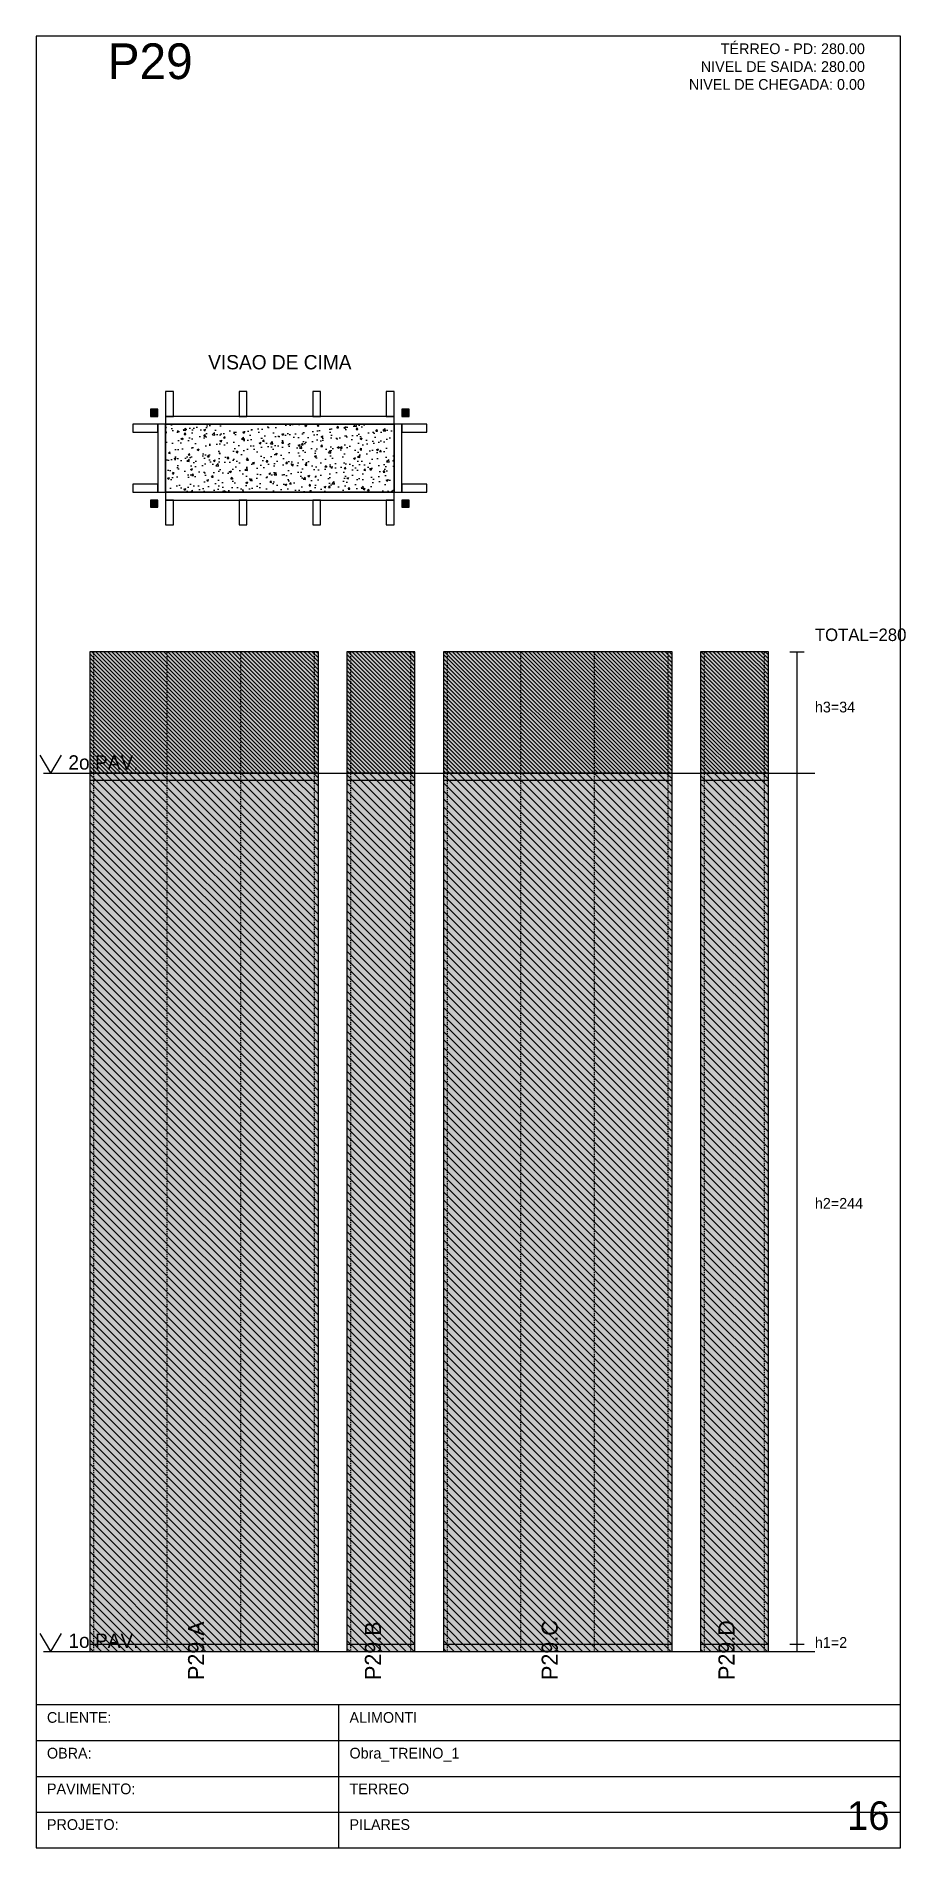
# Model space of a CAD drawing. Header units: metres. Extents: x 0 to 1466, y 0 to 2698.
# Drawn here: x 0 to 243, y 1653 to 2161 of the extents above; entities that cross this region are included whole.
import ezdxf
from ezdxf.enums import TextEntityAlignment as Align

# ---------------------------------------------------------------- set-up
doc = ezdxf.new("R2010")
doc.units = ezdxf.units.M
doc.linetypes.add('DASHED', pattern=[0.5, 0.25, -0.25])
for name, color, linetype in [('BORDA_CELULA', 9, 'Continuous'), ('CARIMBO', 9, 'Continuous'), ('CHAPA', 1, 'Continuous'), ('CONCRETO', 4, 'Continuous'), ('COTA', 241, 'Continuous'), ('Hachura', 251, 'Continuous'), ('LABEL_ID', 3, 'Continuous'), ('Nivel', 4, 'Continuous'), ('NOMENCLATURA', 1, 'Continuous'), ('Paineis', 7, 'Continuous'), ('SARR_2.2x7', 82, 'Continuous'), ('Texto Secao', 2, 'Continuous'), ('TEXTO_GERAL', 2, 'Continuous')]:
    doc.layers.add(name, color=color, linetype=linetype)

msp = doc.modelspace()

# ---------------------------------------------------------------- texts
at = {"layer": 'CARIMBO', "color": 9}
for s, p in [('CLIENTE:', (3, 1688.2)), ('OBRA:', (3, 1678.2)), ('PAVIMENTO:', (3, 1668.2)), ('PROJETO:', (3, 1658.2))]:
    msp.add_text(s, height=3, dxfattribs=at).set_placement(p)
at = {"layer": 'COTA', "color": 8}
for s, height, p in [('TOTAL=280', 3.5, (218, 1991.2)), ('h3=34', 3, (218, 1971.2)), ('h2=244', 3, (218, 1832.2)), ('h1=2', 3, (218, 1709.2))]:
    msp.add_text(s, height=height, dxfattribs=at).set_placement(p)
at = {"layer": 'LABEL_ID', "color": 3}
msp.add_text('16', height=8, dxfattribs=at).set_placement((227, 1658.2))
at = {"layer": 'Nivel', "color": 4}
for s, p in [('2o PAV.', (9, 1955.2)), ('1o PAV.', (9, 1709.2))]:
    msp.add_text(s, height=4, dxfattribs=at).set_placement(p)
at = {"layer": 'NOMENCLATURA', "color": 1}
msp.add_text('P29', height=10, dxfattribs=at).set_placement((20, 2148.6))
at = {"layer": 'Texto Secao', "color": 2}
msp.add_text('VISAO DE CIMA', height=4, dxfattribs=at).set_placement((68.2, 2066.1), align=Align.BOTTOM_CENTER)
for s, p in [('P29.A', (47, 1700.2)), ('P29.B', (96.5, 1700.2)), ('P29.C', (146, 1700.2)), ('P29.D', (195.5, 1700.2))]:
    msp.add_text(s, height=4.5, rotation=90, dxfattribs=at).set_placement(p)
at = {"layer": 'TEXTO_GERAL', "color": 2}
for s, p in [('TÉRREO - PD: 280.00', (232, 2155.6)), ('NIVEL DE SAIDA: 280.00', (232, 2150.6)), ('NIVEL DE CHEGADA: 0.00', (232, 2145.6))]:
    msp.add_text(s, height=3, dxfattribs=at).set_placement(p, align=Align.RIGHT)
for s, p in [('ALIMONTI', (87.7, 1688.2)), ('Obra_TREINO_1', (87.7, 1678.2)), ('TERREO', (87.7, 1668.2)), ('PILARES', (87.7, 1658.2))]:
    msp.add_text(s, height=3, dxfattribs=at).set_placement(p)

# ---------------------------------------------------------------- hatches: boundary and pattern name
at = {"layer": 'CHAPA'}
h = msp.add_hatch(color=1, dxfattribs=at)
h.dxf.hatch_style = 1
h.paths.add_polyline_path([(32, 2054.1), (34, 2054.1), (34, 2056.1), (32, 2056.1)])
h = msp.add_hatch(color=1, dxfattribs=at)
h.dxf.hatch_style = 1
h.paths.add_polyline_path([(102.4, 2054.1), (104.4, 2054.1), (104.4, 2056.1), (102.4, 2056.1)])
h = msp.add_hatch(color=1, dxfattribs=at)
h.dxf.hatch_style = 1
h.paths.add_polyline_path([(32, 2028.7), (34, 2028.7), (34, 2030.7), (32, 2030.7)])
h = msp.add_hatch(color=1, dxfattribs=at)
h.dxf.hatch_style = 1
h.paths.add_polyline_path([(102.4, 2028.7), (104.4, 2028.7), (104.4, 2030.7), (102.4, 2030.7)])
at = {"layer": 'COTA'}
h = msp.add_hatch(dxfattribs=at)
h.set_pattern_fill('AR-CONC', scale=0.03)
h.paths.add_polyline_path([(36.2, 2032.9), (100.2, 2032.9), (100.2, 2051.9), (36.2, 2051.9)])
at = {"layer": 'Hachura'}
h = msp.add_hatch(color=7, dxfattribs=at)
h.dxf.hatch_style = 1
h.paths.add_polyline_path([(15, 1954.2), (79, 1954.2), (79, 1988.2), (15, 1988.2)])
h = msp.add_hatch(dxfattribs=at)
h.set_pattern_fill('ANSI31', scale=0.25, angle=270)
h.paths.add_polyline_path([(15, 1954.2), (79, 1954.2), (79, 1988.2), (15, 1988.2)])
h = msp.add_hatch(color=7, dxfattribs=at)
h.dxf.hatch_style = 1
h.paths.add_polyline_path([(87, 1954.2), (106, 1954.2), (106, 1988.2), (87, 1988.2)])
h = msp.add_hatch(dxfattribs=at)
h.set_pattern_fill('ANSI31', scale=0.25, angle=270)
h.paths.add_polyline_path([(87, 1954.2), (106, 1954.2), (106, 1988.2), (87, 1988.2)])
h = msp.add_hatch(color=7, dxfattribs=at)
h.dxf.hatch_style = 1
h.paths.add_polyline_path([(114, 1954.2), (178, 1954.2), (178, 1988.2), (114, 1988.2)])
h = msp.add_hatch(dxfattribs=at)
h.set_pattern_fill('ANSI31', scale=0.25, angle=270)
h.paths.add_polyline_path([(114, 1954.2), (178, 1954.2), (178, 1988.2), (114, 1988.2)])
h = msp.add_hatch(color=7, dxfattribs=at)
h.dxf.hatch_style = 1
h.paths.add_polyline_path([(186, 1954.2), (205, 1954.2), (205, 1988.2), (186, 1988.2)])
h = msp.add_hatch(dxfattribs=at)
h.set_pattern_fill('ANSI31', scale=0.25, angle=270)
h.paths.add_polyline_path([(186, 1954.2), (205, 1954.2), (205, 1988.2), (186, 1988.2)])
h = msp.add_hatch(color=7, dxfattribs=at)
h.dxf.hatch_style = 1
h.paths.add_polyline_path([(15, 1708.2), (79, 1708.2), (79, 1954.2), (15, 1954.2)])
h = msp.add_hatch(dxfattribs=at)
h.set_pattern_fill('ANSI31', scale=0.5, angle=270)
h.paths.add_polyline_path([(15, 1708.2), (79, 1708.2), (79, 1954.2), (15, 1954.2)])
h = msp.add_hatch(color=7, dxfattribs=at)
h.dxf.hatch_style = 1
h.paths.add_polyline_path([(87, 1708.2), (106, 1708.2), (106, 1954.2), (87, 1954.2)])
h = msp.add_hatch(dxfattribs=at)
h.set_pattern_fill('ANSI31', scale=0.5, angle=270)
h.paths.add_polyline_path([(87, 1708.2), (106, 1708.2), (106, 1954.2), (87, 1954.2)])
h = msp.add_hatch(color=7, dxfattribs=at)
h.dxf.hatch_style = 1
h.paths.add_polyline_path([(114, 1708.2), (178, 1708.2), (178, 1954.2), (114, 1954.2)])
h = msp.add_hatch(dxfattribs=at)
h.set_pattern_fill('ANSI31', scale=0.5, angle=270)
h.paths.add_polyline_path([(114, 1708.2), (178, 1708.2), (178, 1954.2), (114, 1954.2)])
h = msp.add_hatch(color=7, dxfattribs=at)
h.dxf.hatch_style = 1
h.paths.add_polyline_path([(186, 1708.2), (205, 1708.2), (205, 1954.2), (186, 1954.2)])
h = msp.add_hatch(dxfattribs=at)
h.set_pattern_fill('ANSI31', scale=0.5, angle=270)
h.paths.add_polyline_path([(186, 1708.2), (205, 1708.2), (205, 1954.2), (186, 1954.2)])

# ---------------------------------------------------------------- linework, layer by layer
at = {"layer": 'BORDA_CELULA', "color": 9}
msp.add_lwpolyline([(0, 1653.2), (242, 1653.2), (242, 2160.6), (0, 2160.6)], close=True, dxfattribs=at)
at = {"layer": 'CARIMBO', "color": 40}
for p, q in [((84.7, 1653.2), (84.7, 1693.2)), ((0, 1683.2), (242, 1683.2)), ((0, 1673.2), (242, 1673.2)), ((0, 1663.2), (242, 1663.2))]:
    msp.add_line(p, q, dxfattribs=at)
msp.add_lwpolyline([(0, 1653.2), (242, 1653.2), (242, 1693.2), (0, 1693.2)], close=True, dxfattribs=at)
at = {"layer": 'CHAPA', "color": 1}
for points in [[(32, 2054.1), (34, 2054.1), (34, 2056.1), (32, 2056.1)], [(102.4, 2054.1), (104.4, 2054.1), (104.4, 2056.1), (102.4, 2056.1)], [(32, 2028.7), (34, 2028.7), (34, 2030.7), (32, 2030.7)], [(102.4, 2028.7), (104.4, 2028.7), (104.4, 2030.7), (102.4, 2030.7)]]:
    msp.add_lwpolyline(points, close=True, dxfattribs=at)
at = {"layer": 'CONCRETO', "color": 4}
msp.add_lwpolyline([(36.2, 2032.9), (100.2, 2032.9), (100.2, 2051.9), (36.2, 2051.9)], close=True, dxfattribs=at)
at = {"layer": 'COTA', "color": 8}
for p, q in [((211, 1988.2), (215, 1988.2)), ((213, 1708.2), (213, 1988.2)), ((211, 1954.2), (215, 1954.2)), ((211, 1954.2), (215, 1954.2)), ((211, 1710.2), (215, 1710.2)), ((211, 1710.2), (215, 1710.2)), ((211, 1708.2), (215, 1708.2))]:
    msp.add_line(p, q, dxfattribs=at)
at = {"layer": 'Nivel', "color": 4}
for p, q in [((1, 1959.2), (4, 1954.2)), ((7, 1959.2), (4, 1954.2)), ((2, 1954.2), (218, 1954.2)), ((1, 1713.2), (4, 1708.2)), ((7, 1713.2), (4, 1708.2)), ((2, 1708.2), (218, 1708.2))]:
    msp.add_line(p, q, dxfattribs=at)
at = {"layer": 'Paineis', "color": 7}
for p, q in [((15, 1952.2), (79, 1952.2)), ((87, 1952.2), (106, 1952.2)), ((114, 1952.2), (178, 1952.2)), ((186, 1952.2), (205, 1952.2)), ((15, 1710.2), (79, 1710.2)), ((87, 1710.2), (106, 1710.2)), ((114, 1710.2), (178, 1710.2)), ((186, 1710.2), (205, 1710.2))]:
    msp.add_line(p, q, dxfattribs=at)
for points in [[(34, 2032.9), (36.2, 2032.9), (36.2, 2051.9), (34, 2051.9)], [(36.2, 2051.9), (100.2, 2051.9), (100.2, 2054.1), (36.2, 2054.1)], [(100.2, 2032.9), (102.4, 2032.9), (102.4, 2051.9), (100.2, 2051.9)], [(36.2, 2030.7), (100.2, 2030.7), (100.2, 2032.9), (36.2, 2032.9)], [(15, 1954.2), (79, 1954.2), (79, 1988.2), (15, 1988.2)], [(87, 1954.2), (106, 1954.2), (106, 1988.2), (87, 1988.2)], [(114, 1954.2), (178, 1954.2), (178, 1988.2), (114, 1988.2)], [(186, 1954.2), (205, 1954.2), (205, 1988.2), (186, 1988.2)], [(15, 1708.2), (79, 1708.2), (79, 1954.2), (15, 1954.2)], [(87, 1708.2), (106, 1708.2), (106, 1954.2), (87, 1954.2)], [(114, 1708.2), (178, 1708.2), (178, 1954.2), (114, 1954.2)], [(186, 1708.2), (205, 1708.2), (205, 1954.2), (186, 1954.2)]]:
    msp.add_lwpolyline(points, close=True, dxfattribs=at)
at = {"layer": 'SARR_2.2x7', "color": 82, "linetype": 'DASHED'}
for p, q in [((16.1, 1708.2), (16.1, 1988.2)), ((36.7, 1708.2), (36.7, 1988.2)), ((57.3, 1708.2), (57.3, 1988.2)), ((77.9, 1708.2), (77.9, 1988.2)), ((88.1, 1708.2), (88.1, 1988.2)), ((104.9, 1708.2), (104.9, 1988.2)), ((115.1, 1708.2), (115.1, 1988.2)), ((135.7, 1708.2), (135.7, 1988.2)), ((156.3, 1708.2), (156.3, 1988.2)), ((176.9, 1708.2), (176.9, 1988.2)), ((187.1, 1708.2), (187.1, 1988.2)), ((203.9, 1708.2), (203.9, 1988.2))]:
    msp.add_line(p, q, dxfattribs=at)
at = {"layer": 'SARR_2.2x7', "color": 82}
for points in [[(36.2, 2054.1), (38.4, 2054.1), (38.4, 2061.1), (36.2, 2061.1)], [(56.8, 2054.1), (59, 2054.1), (59, 2061.1), (56.8, 2061.1)], [(77.4, 2054.1), (79.6, 2054.1), (79.6, 2061.1), (77.4, 2061.1)], [(98, 2054.1), (100.2, 2054.1), (100.2, 2061.1), (98, 2061.1)], [(27, 2049.7), (34, 2049.7), (34, 2051.9), (27, 2051.9)], [(102.4, 2049.7), (109.4, 2049.7), (109.4, 2051.9), (102.4, 2051.9)], [(27, 2032.9), (34, 2032.9), (34, 2035.1), (27, 2035.1)], [(102.4, 2032.9), (109.4, 2032.9), (109.4, 2035.1), (102.4, 2035.1)], [(36.2, 2023.7), (38.4, 2023.7), (38.4, 2030.7), (36.2, 2030.7)], [(56.8, 2023.7), (59, 2023.7), (59, 2030.7), (56.8, 2030.7)], [(77.4, 2023.7), (79.6, 2023.7), (79.6, 2030.7), (77.4, 2030.7)], [(98, 2023.7), (100.2, 2023.7), (100.2, 2030.7), (98, 2030.7)]]:
    msp.add_lwpolyline(points, close=True, dxfattribs=at)

msp.set_redraw_order([(e.dxf.handle, doc.entitydb.next_handle()) for e in msp.query("TEXT MTEXT ATTDEF DIMENSION ARC_DIMENSION")])  # texts and dimensions are drawn at this point

doc.saveas('drawing.dxf')
